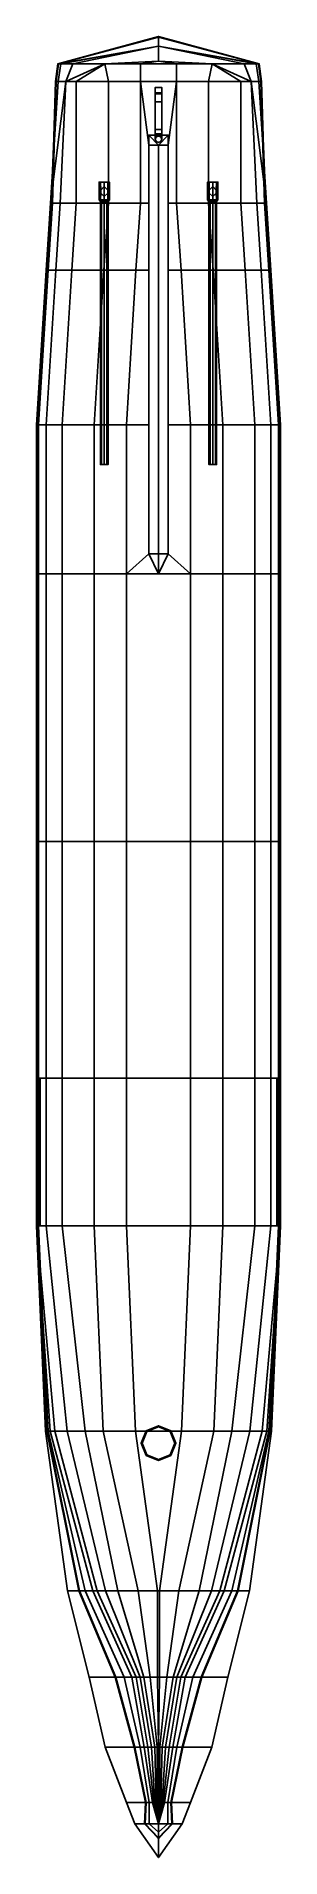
# Model space of a CAD drawing. Extents: x -3.8 to 3.8, y -28.5 to 28.3.
import ezdxf

# ---------------------------------------------------------------- set-up
doc = ezdxf.new("R2010")
doc.units = 0
doc.layers.get('0').update_dxf_attribs({"linetype": 'CONTINUOUS'})

msp = doc.modelspace()

# ---------------------------------------------------------------- linework, layer by layer
for points in [[(-3.12, 27.46, 1.69), (-3.14, 27.46, 1.71), (0, 28.32, 1.71), (0, 28.3, 1.69)], [(-3.14, 27.46, 1.71), (-3.14, 27.46, 1.75), (0, 28.32, 1.75), (0, 28.32, 1.71)], [(-3.14, 27.46, 1.75), (-3.12, 27.46, 1.77), (0, 28.3, 1.77), (0, 28.32, 1.75)], [(-3.12, 27.46, 1.03), (-3.12, 27.46, 1.69), (0, 28.3, 1.69), (0, 28.02, 1.03)], [(-3.04, 27.46, 0.84), (-3.12, 27.46, 1.03), (0, 28.02, 1.03)], [(-2.67, 27.46, 0.36), (-3.04, 27.46, 0.84), (0, 28.02, 1.03)], [(0, 27.55), (-1.67, 27.46), (-2.67, 27.46, 0.36), (0, 28.02, 1.03)], [(3.12, 27.46, 1.77), (3.14, 27.46, 1.75), (0, 28.32, 1.75), (0, 28.3, 1.77)], [(3.14, 27.46, 1.75), (3.14, 27.46, 1.71), (0, 28.32, 1.71), (0, 28.32, 1.75)], [(3.14, 27.46, 1.71), (3.12, 27.46, 1.69), (0, 28.3, 1.69), (0, 28.32, 1.71)], [(3.12, 27.46, 1.69), (3.12, 27.46, 1.03), (0, 28.02, 1.03), (0, 28.3, 1.69)], [(1.67, 27.46), (0, 27.55), (0, 28.02, 1.03), (2.67, 27.46, 0.36)], [(3.04, 27.46, 0.84), (2.67, 27.46, 0.36), (0, 28.02, 1.03)], [(3.12, 27.46, 1.03), (3.04, 27.46, 0.84), (0, 28.02, 1.03)], [(-3.19, 26.91, 1.69), (-3.21, 26.91, 1.71), (-3.14, 27.46, 1.71), (-3.12, 27.46, 1.69)], [(-3.21, 26.91, 1.71), (-3.21, 26.91, 1.75), (-3.14, 27.46, 1.75), (-3.14, 27.46, 1.71)], [(-3.21, 26.91, 1.75), (-3.19, 26.91, 1.77), (-3.12, 27.46, 1.77), (-3.14, 27.46, 1.75)], [(-3.19, 26.91, 1.03), (-3.19, 26.91, 1.69), (-3.12, 27.46, 1.69), (-3.12, 27.46, 1.03)], [(-3.13, 26.91, 0.48), (-3.19, 26.91, 1.03), (-3.12, 27.46, 1.03), (-3.04, 27.46, 0.84)], [(-2.89, 26.91), (-3.13, 26.91, 0.48), (-3.04, 27.46, 0.84), (-2.67, 27.46, 0.36)], [(-2.56, 26.91, -0.24), (-2.89, 26.91), (-1.67, 27.46)], [(-2.89, 26.91), (-2.67, 27.46, 0.36), (-1.67, 27.46)], [(-1.56, 26.91, -0.42), (-2.56, 26.91, -0.24), (-2.56, 26.91, -0.24), (-1.67, 27.46)], [(-0.56, 27.46, -0.09), (-1.67, 27.46), (0, 27.55)], [(-0.56, 26.91, -0.45), (-1.56, 26.91, -0.42), (-1.67, 27.46), (-0.56, 27.46, -0.09)], [(0.56, 27.46, -0.09), (-0.56, 27.46, -0.09), (0, 27.55)], [(0.56, 26.91, -0.45), (-0.56, 26.91, -0.45), (-0.56, 27.46, -0.09), (0.56, 27.46, -0.09)], [(1.67, 27.46), (0.56, 27.46, -0.09), (0, 27.55)], [(1.56, 26.91, -0.42), (0.56, 26.91, -0.45), (0.56, 27.46, -0.09), (1.67, 27.46)], [(2.56, 26.91, -0.24), (1.56, 26.91, -0.42), (1.67, 27.46), (2.56, 26.91, -0.24)], [(2.89, 26.91), (2.56, 26.91, -0.24), (1.67, 27.46)], [(2.67, 27.46, 0.36), (2.89, 26.91), (1.67, 27.46)], [(3.13, 26.91, 0.48), (2.89, 26.91), (2.67, 27.46, 0.36), (3.04, 27.46, 0.84)], [(3.19, 26.91, 1.03), (3.13, 26.91, 0.48), (3.04, 27.46, 0.84), (3.12, 27.46, 1.03)], [(3.19, 26.91, 1.69), (3.19, 26.91, 1.03), (3.12, 27.46, 1.03), (3.12, 27.46, 1.69)], [(3.19, 26.91, 1.77), (3.21, 26.91, 1.75), (3.14, 27.46, 1.75), (3.12, 27.46, 1.77)], [(3.21, 26.91, 1.71), (3.19, 26.91, 1.69), (3.12, 27.46, 1.69), (3.14, 27.46, 1.71)], [(3.21, 26.91, 1.75), (3.21, 26.91, 1.71), (3.14, 27.46, 1.71), (3.14, 27.46, 1.75)], [(-3.06, 23.11, -0.48), (-3.36, 23.11, -0.05), (-2.89, 26.91)], [(-3.36, 23.11, -0.05), (-3.36, 23.11), (-2.89, 26.91)], [(-3.36, 23.11), (-3.34, 23.11, 1.03), (-3.19, 26.91, 1.03), (-3.13, 26.91, 0.48)], [(-3.36, 23.11), (-3.36, 23.11), (-3.13, 26.91, 0.48), (-2.89, 26.91)], [(-3.34, 23.11, 1.03), (-3.3, 23.11, 1.64), (-3.19, 26.91, 1.69), (-3.19, 26.91, 1.03)], [(-3.32, 23.11, 1.7), (-3.3, 23.11, 1.72), (-3.19, 26.91, 1.77), (-3.21, 26.91, 1.75)], [(-3.32, 23.11, 1.66), (-3.32, 23.11, 1.7), (-3.21, 26.91, 1.75), (-3.21, 26.91, 1.71)], [(-3.3, 23.11, 1.64), (-3.32, 23.11, 1.66), (-3.21, 26.91, 1.71), (-3.19, 26.91, 1.69)], [(-2.56, 23.11, -0.77), (-3.06, 23.11, -0.48), (-2.89, 26.91), (-2.56, 26.91, -0.24)], [(-1.56, 23.11, -0.95), (-2.56, 23.11, -0.77), (-2.56, 26.91, -0.24), (-1.56, 26.91, -0.42)], [(-0.56, 23.11, -0.98), (-1.56, 23.11, -0.95), (-1.56, 26.91, -0.42), (-0.56, 26.91, -0.45)], [(0.3, 24.93, -0.81), (-0.3, 24.93, -0.81), (-0.56, 26.91, -0.45), (0.56, 26.91, -0.45)], [(-0.3, 23.11, -1.05), (-0.56, 23.11, -0.98), (-0.56, 26.91, -0.45), (-0.3, 24.93, -0.81)], [(0.1, 26.73, -0.9), (0.1, 26.56, -2.07), (-0.1, 26.56, -2.07), (-0.1, 26.73, -0.9)], [(-0.1, 26.56, -2.07), (-0.1, 25.21, -2.06), (-0.1, 25.21, -0.92), (-0.1, 26.73, -0.9)], [(-0.1, 26.73, -0.9), (-0.1, 25.21, -0.92), (-0.1, 25.28, -0.83), (-0.1, 26.53, -0.67)], [(0.1, 26.53, -0.67), (0.1, 26.73, -0.9), (-0.1, 26.73, -0.9), (-0.1, 26.53, -0.67)], [(0.1, 25.21, -0.92), (0.1, 25.21, -2.06), (0.1, 26.56, -2.07), (0.1, 26.73, -0.9)], [(0.1, 25.28, -0.83), (0.1, 25.21, -0.92), (0.1, 26.73, -0.9), (0.1, 26.53, -0.67)], [(0.56, 23.11, -0.98), (0.3, 23.11, -1.05), (0.3, 24.93, -0.81), (0.56, 26.91, -0.45)], [(1.56, 23.11, -0.95), (0.56, 23.11, -0.98), (0.56, 26.91, -0.45), (1.56, 26.91, -0.42)], [(2.56, 23.11, -0.77), (1.56, 23.11, -0.95), (1.56, 26.91, -0.42), (2.56, 26.91, -0.24)], [(3.06, 23.11, -0.48), (2.56, 23.11, -0.77), (2.56, 26.91, -0.24), (2.89, 26.91)], [(3.36, 23.11, -0.05), (3.06, 23.11, -0.48), (2.89, 26.91)], [(3.36, 23.11), (3.36, 23.11, -0.05), (2.89, 26.91)], [(3.36, 23.11), (3.36, 23.11), (2.89, 26.91), (3.13, 26.91, 0.48)], [(3.34, 23.11, 1.03), (3.36, 23.11), (3.13, 26.91, 0.48), (3.19, 26.91, 1.03)], [(3.3, 23.11, 1.64), (3.34, 23.11, 1.03), (3.19, 26.91, 1.03), (3.19, 26.91, 1.69)], [(3.32, 23.11, 1.66), (3.3, 23.11, 1.64), (3.19, 26.91, 1.69), (3.21, 26.91, 1.71)], [(3.3, 23.11, 1.72), (3.32, 23.11, 1.7), (3.21, 26.91, 1.75), (3.19, 26.91, 1.77)], [(3.32, 23.11, 1.7), (3.32, 23.11, 1.66), (3.21, 26.91, 1.71), (3.21, 26.91, 1.75)], [(-0.1, 26.28, -2.28), (-0.1, 25.41, -2.28), (-0.1, 25.21, -2.06), (-0.1, 26.56, -2.07)], [(0.1, 26.56, -2.07), (0.1, 26.28, -2.28), (-0.1, 26.28, -2.28), (-0.1, 26.56, -2.07)], [(-0.1, 26.53, -0.67), (-0.1, 25.28, -0.83), (0.1, 25.28, -0.83), (0.1, 26.53, -0.67)], [(0.1, 26.28, -2.28), (0.1, 25.41, -2.28), (-0.1, 25.41, -2.28), (-0.1, 26.28, -2.28)], [(0.1, 25.21, -2.06), (0.1, 25.41, -2.28), (0.1, 26.28, -2.28), (0.1, 26.56, -2.07)], [(-0.3, 25.24, -2.28), (-0.3, 24.93, -2.28), (-0.3, 24.93, -2.19), (-0.3, 25.24, -2.19)], [(0.3, 25.24, -2.19), (0.3, 25.24, -2.28), (-0.3, 25.24, -2.28), (-0.3, 25.24, -2.19)], [(0.3, 25.24, -2.28), (0, 24.93, -2.36), (0, 24.93, -2.36), (-0.3, 25.24, -2.28)], [(-0.3, 25.24, -2.19), (-0.3, 24.93, -2.19), (0.3, 24.93, -2.19), (0.3, 25.24, -2.19)], [(0, 24.93, -2.36), (0, 24.93, -2.36), (-0.3, 24.93, -2.28), (-0.3, 25.24, -2.28)], [(-0.1, 25.21, -2.06), (-0.1, 25.41, -2.28), (0.1, 25.41, -2.28), (0.1, 25.21, -2.06)], [(-0.1, 25.28, -0.83), (-0.1, 25.21, -0.92), (0.1, 25.21, -0.92), (0.1, 25.28, -0.83)], [(-0.1, 25.21, -2.06), (-0.1, 25.11, -2.06), (-0.1, 25.11, -0.92), (-0.1, 25.21, -0.92)], [(-0.1, 25.21, -0.92), (-0.1, 25.21, -0.92), (-0.1, 25.11, -0.92), (-0.071, 25.181, -0.92)], [(-0.1, 25.21, -0.92), (-0.1, 25.21, -0.92), (-0.071, 25.181, -0.92), (0, 25.21, -0.92)], [(-0.071, 25.181, -0.92), (-0.1, 25.11, -0.92), (-0.1, 25.11, -0.77), (-0.071, 25.181, -0.76)], [(-0.071, 25.181, -2.19), (-0.1, 25.11, -2.19), (-0.1, 25.11, -2.06), (-0.071, 25.181, -2.06)], [(-0.1, 25.11, -2.19), (-0.071, 25.039, -2.19), (-0.071, 25.039, -0.78), (-0.1, 25.11, -0.77)], [(0, 25.21, -0.92), (-0.071, 25.181, -0.92), (-0.071, 25.181, -0.76), (0, 25.21, -0.75)], [(0, 25.21, -2.19), (-0.071, 25.181, -2.19), (-0.071, 25.181, -2.06), (0, 25.21, -2.06)], [(-0.071, 25.039, -2.19), (0, 25.01, -2.19), (0, 25.01, -0.79), (-0.071, 25.039, -0.78)], [(0.3, 24.93, -2.28), (0, 24.93, -2.36), (0, 24.93, -2.36), (0.3, 25.24, -2.28)], [(0.071, 25.181, -0.92), (0, 25.21, -0.92), (0, 25.21, -0.75), (0.071, 25.181, -0.76)], [(0.071, 25.181, -2.19), (0, 25.21, -2.19), (0, 25.21, -2.06), (0.071, 25.181, -2.06)], [(0, 25.21, -0.92), (0, 25.21, -0.92), (0.071, 25.181, -0.92), (0.1, 25.21, -0.92)], [(0, 25.01, -2.19), (0.071, 25.039, -2.19), (0.071, 25.039, -0.78), (0, 25.01, -0.79)], [(0.071, 25.181, -0.92), (0.071, 25.181, -0.92), (0.1, 25.11, -0.92), (0.1, 25.21, -0.92)], [(0.1, 25.11, -0.92), (0.071, 25.181, -0.92), (0.071, 25.181, -0.76), (0.1, 25.11, -0.77)], [(0.1, 25.11, -2.19), (0.071, 25.181, -2.19), (0.071, 25.181, -2.06), (0.1, 25.11, -2.06)], [(0.071, 25.039, -2.19), (0.1, 25.11, -2.19), (0.1, 25.11, -0.77), (0.071, 25.039, -0.78)], [(0.1, 25.11, -0.92), (0.1, 25.11, -2.06), (0.1, 25.21, -2.06), (0.1, 25.21, -0.92)], [(0.3, 24.93, -2.19), (0.3, 24.93, -2.28), (0.3, 25.24, -2.28), (0.3, 25.24, -2.19)], [(-0.3, 24.93, -2.28), (-0.3, 24.93, -2.28), (-0.3, 21.02, -1.2), (-0.3, 23.11, -1.05)], [(-0.3, 21.02, -1.2), (-0.3, 24.93, -2.28), (-0.3, 24.93, -2.28), (-0.3, 16.19, -1.42)], [(0, 24.93, -2.36), (0, 11.54, -2.36), (-0.3, 12.17, -2.28), (-0.3, 24.93, -2.28)], [(-0.3, 24.93, -2.28), (-0.3, 12.17, -2.28), (-0.3, 12.17, -2.28), (-0.3, 16.19, -1.42)], [(0.3, 24.93, -0.81), (0.3, 24.93, -2.19), (-0.3, 24.93, -2.19), (-0.3, 24.93, -0.81)], [(-0.3, 24.93, -0.81), (-0.3, 24.93, -2.28), (-0.3, 24.93, -2.28), (-0.3, 23.11, -1.05)], [(0.3, 24.93, -2.28), (0.3, 12.17, -2.28), (0, 11.54, -2.36), (0, 24.93, -2.36)], [(0.3, 21.02, -1.2), (0.3, 24.93, -2.28), (0.3, 24.93, -2.28), (0.3, 23.11, -1.05)], [(0.3, 24.93, -2.28), (0.3, 24.93, -2.28), (0.3, 21.02, -1.2), (0.3, 16.19, -1.42)], [(0.3, 12.17, -2.28), (0.3, 12.17, -2.28), (0.3, 24.93, -2.28), (0.3, 16.19, -1.42)], [(0.3, 24.93, -2.28), (0.3, 24.93, -2.28), (0.3, 24.93, -0.81), (0.3, 23.11, -1.05)], [(-1.803, 23.77, -1.637), (-1.85, 23.77, -1.75), (-1.85, 23.22, -1.75), (-1.803, 23.22, -1.637)], [(-1.85, 23.77, -1.75), (-1.803, 23.77, -1.863), (-1.803, 23.22, -1.863), (-1.85, 23.22, -1.75)], [(-1.8, 23.52, -1.636), (-1.803, 23.77, -1.637), (-1.803, 23.22, -1.637), (-1.8, 23.43, -1.636)], [(-1.803, 23.77, -1.863), (-1.69, 23.77, -1.91), (-1.69, 23.22, -1.91), (-1.803, 23.22, -1.863)], [(-1.69, 23.77, -1.59), (-1.803, 23.77, -1.637), (-1.8, 23.52, -1.636), (-1.69, 23.63, -1.59)], [(-1.69, 23.32, -1.59), (-1.8, 23.43, -1.636), (-1.803, 23.22, -1.637), (-1.69, 23.22, -1.59)], [(-1.69, 23.63, -1.59), (-1.8, 23.52, -1.636), (-1.8, 23.52, -0.84), (-1.69, 23.63, -0.85)], [(-1.8, 23.52, -1.636), (-1.8, 23.43, -1.636), (-1.8, 23.43, -0.86), (-1.8, 23.52, -0.84)], [(-1.8, 23.43, -1.636), (-1.69, 23.32, -1.59), (-1.69, 23.32, -0.89), (-1.8, 23.43, -0.86)], [(-1.69, 23.77, -1.91), (-1.577, 23.77, -1.863), (-1.577, 23.22, -1.863), (-1.69, 23.22, -1.91)], [(-1.577, 23.77, -1.637), (-1.69, 23.77, -1.59), (-1.69, 23.63, -1.59), (-1.58, 23.52, -1.636)], [(-1.58, 23.52, -1.636), (-1.69, 23.63, -1.59), (-1.69, 23.63, -0.85), (-1.58, 23.52, -0.84)], [(-1.69, 23.32, -1.59), (-1.58, 23.43, -1.636), (-1.58, 23.43, -0.86), (-1.69, 23.32, -0.89)], [(-1.58, 23.43, -1.636), (-1.69, 23.32, -1.59), (-1.69, 23.22, -1.59), (-1.577, 23.22, -1.637)], [(-1.577, 23.77, -1.637), (-1.58, 23.52, -1.636), (-1.58, 23.43, -1.636), (-1.577, 23.22, -1.637)], [(-1.58, 23.43, -1.636), (-1.58, 23.52, -1.636), (-1.58, 23.52, -0.84), (-1.58, 23.43, -0.86)], [(-1.53, 23.77, -1.75), (-1.577, 23.77, -1.637), (-1.577, 23.22, -1.637), (-1.53, 23.22, -1.75)], [(-1.577, 23.77, -1.863), (-1.53, 23.77, -1.75), (-1.53, 23.22, -1.75), (-1.577, 23.22, -1.863)], [(1.53, 23.77, -1.75), (1.577, 23.77, -1.863), (1.577, 23.22, -1.863), (1.53, 23.22, -1.75)], [(1.577, 23.77, -1.637), (1.53, 23.77, -1.75), (1.53, 23.22, -1.75), (1.577, 23.22, -1.637)], [(1.577, 23.77, -1.863), (1.69, 23.77, -1.91), (1.69, 23.22, -1.91), (1.577, 23.22, -1.863)], [(1.69, 23.77, -1.59), (1.577, 23.77, -1.637), (1.58, 23.52, -1.636), (1.69, 23.63, -1.59)], [(1.58, 23.52, -1.636), (1.577, 23.77, -1.637), (1.577, 23.22, -1.637), (1.58, 23.43, -1.636)], [(1.69, 23.32, -1.59), (1.58, 23.43, -1.636), (1.577, 23.22, -1.637), (1.69, 23.22, -1.59)], [(1.69, 23.63, -1.59), (1.58, 23.52, -1.636), (1.58, 23.52, -0.84), (1.69, 23.63, -0.85)], [(1.58, 23.52, -1.636), (1.58, 23.43, -1.636), (1.58, 23.43, -0.86), (1.58, 23.52, -0.84)], [(1.58, 23.43, -1.636), (1.69, 23.32, -1.59), (1.69, 23.32, -0.89), (1.58, 23.43, -0.86)], [(1.69, 23.77, -1.91), (1.803, 23.77, -1.863), (1.803, 23.22, -1.863), (1.69, 23.22, -1.91)], [(1.803, 23.77, -1.637), (1.69, 23.77, -1.59), (1.69, 23.63, -1.59), (1.8, 23.52, -1.636)], [(1.8, 23.52, -1.636), (1.69, 23.63, -1.59), (1.69, 23.63, -0.85), (1.8, 23.52, -0.84)], [(1.69, 23.32, -1.59), (1.8, 23.43, -1.636), (1.8, 23.43, -0.86), (1.69, 23.32, -0.89)], [(1.8, 23.43, -1.636), (1.69, 23.32, -1.59), (1.69, 23.22, -1.59), (1.803, 23.22, -1.637)], [(1.803, 23.77, -1.637), (1.8, 23.52, -1.636), (1.8, 23.43, -1.636), (1.803, 23.22, -1.637)], [(1.8, 23.43, -1.636), (1.8, 23.52, -1.636), (1.8, 23.52, -0.84), (1.8, 23.43, -0.86)], [(1.803, 23.77, -1.863), (1.85, 23.77, -1.75), (1.85, 23.22, -1.75), (1.803, 23.22, -1.863)], [(1.85, 23.77, -1.75), (1.803, 23.77, -1.637), (1.803, 23.22, -1.637), (1.85, 23.22, -1.75)], [(-3.34, 23.11, 1.03), (-3.36, 23.11), (-3.5, 21.02), (-3.48, 21.02, 1)], [(-3.36, 23.11), (-3.36, 23.11, -0.05), (-3.5, 21.02, -0.18), (-3.5, 21.02)], [(-3.36, 23.11, -0.05), (-3.06, 23.11, -0.48), (-3.2, 21.02, -0.61), (-3.5, 21.02, -0.18)], [(-3.3, 23.11, 1.64), (-3.34, 23.11, 1.03), (-3.48, 21.02, 1), (-3.44, 21.02, 1.61)], [(-3.3, 23.11, 1.72), (-3.32, 23.11, 1.7), (-3.46, 21.02, 1.67), (-3.44, 21.02, 1.69)], [(-3.32, 23.11, 1.7), (-3.32, 23.11, 1.66), (-3.46, 21.02, 1.63), (-3.46, 21.02, 1.67)], [(-3.32, 23.11, 1.66), (-3.3, 23.11, 1.64), (-3.44, 21.02, 1.61), (-3.46, 21.02, 1.63)], [(-3.06, 23.11, -0.48), (-2.56, 23.11, -0.77), (-2.7, 21.02, -0.9), (-3.2, 21.02, -0.61)], [(-2.56, 23.11, -0.77), (-1.56, 23.11, -0.95), (-1.7, 21.02, -1.08), (-2.7, 21.02, -0.9)], [(-1.803, 23.22, -1.637), (-1.85, 23.22, -1.75), (-1.81, 23.17, -1.75), (-1.775, 23.17, -1.665)], [(-1.85, 23.22, -1.75), (-1.803, 23.22, -1.863), (-1.775, 23.17, -1.835), (-1.81, 23.17, -1.75)], [(-1.775, 23.17, -1.665), (-1.81, 23.17, -1.75), (-1.81, 14.95, -1.46), (-1.775, 14.95, -1.375)], [(-1.81, 23.17, -1.75), (-1.775, 23.17, -1.835), (-1.775, 14.95, -1.545), (-1.81, 14.95, -1.46)], [(-1.69, 23.22, -1.59), (-1.803, 23.22, -1.637), (-1.775, 23.17, -1.665), (-1.69, 23.17, -1.63)], [(-1.803, 23.22, -1.863), (-1.69, 23.22, -1.91), (-1.69, 23.17, -1.87), (-1.775, 23.17, -1.835)], [(-1.69, 23.17, -1.63), (-1.775, 23.17, -1.665), (-1.775, 14.95, -1.375), (-1.69, 14.95, -1.34)], [(-1.775, 23.17, -1.835), (-1.69, 23.17, -1.87), (-1.69, 14.95, -1.58), (-1.775, 14.95, -1.545)], [(-1.56, 23.11, -0.95), (-0.56, 23.11, -0.98), (-0.71, 21.02, -1.11), (-1.7, 21.02, -1.08)], [(-1.577, 23.22, -1.637), (-1.69, 23.22, -1.59), (-1.69, 23.17, -1.63), (-1.605, 23.17, -1.665)], [(-1.69, 23.22, -1.91), (-1.577, 23.22, -1.863), (-1.605, 23.17, -1.835), (-1.69, 23.17, -1.87)], [(-1.605, 23.17, -1.665), (-1.69, 23.17, -1.63), (-1.69, 14.95, -1.34), (-1.605, 14.95, -1.375)], [(-1.69, 23.17, -1.87), (-1.605, 23.17, -1.835), (-1.605, 14.95, -1.545), (-1.69, 14.95, -1.58)], [(-1.53, 23.22, -1.75), (-1.577, 23.22, -1.637), (-1.605, 23.17, -1.665), (-1.57, 23.17, -1.75)], [(-1.577, 23.22, -1.863), (-1.53, 23.22, -1.75), (-1.57, 23.17, -1.75), (-1.605, 23.17, -1.835)], [(-1.57, 23.17, -1.75), (-1.605, 23.17, -1.665), (-1.605, 14.95, -1.375), (-1.57, 14.95, -1.46)], [(-1.605, 23.17, -1.835), (-1.57, 23.17, -1.75), (-1.57, 14.95, -1.46), (-1.605, 14.95, -1.545)], [(-0.56, 23.11, -0.98), (-0.3, 23.11, -1.05), (-0.3, 21.02, -1.2), (-0.71, 21.02, -1.11)], [(0.3, 23.11, -1.05), (0.56, 23.11, -0.98), (0.71, 21.02, -1.11), (0.3, 21.02, -1.2)], [(0.56, 23.11, -0.98), (1.56, 23.11, -0.95), (1.7, 21.02, -1.08), (0.71, 21.02, -1.11)], [(1.53, 23.22, -1.75), (1.577, 23.22, -1.863), (1.605, 23.17, -1.835), (1.57, 23.17, -1.75)], [(1.577, 23.22, -1.637), (1.53, 23.22, -1.75), (1.57, 23.17, -1.75), (1.605, 23.17, -1.665)], [(1.56, 23.11, -0.95), (2.56, 23.11, -0.77), (2.7, 21.02, -0.9), (1.7, 21.02, -1.08)], [(1.57, 23.17, -1.75), (1.605, 23.17, -1.835), (1.605, 14.95, -1.545), (1.57, 14.95, -1.46)], [(1.605, 23.17, -1.665), (1.57, 23.17, -1.75), (1.57, 14.95, -1.46), (1.605, 14.95, -1.375)], [(1.577, 23.22, -1.863), (1.69, 23.22, -1.91), (1.69, 23.17, -1.87), (1.605, 23.17, -1.835)], [(1.69, 23.22, -1.59), (1.577, 23.22, -1.637), (1.605, 23.17, -1.665), (1.69, 23.17, -1.63)], [(1.605, 23.17, -1.835), (1.69, 23.17, -1.87), (1.69, 14.95, -1.58), (1.605, 14.95, -1.545)], [(1.69, 23.17, -1.63), (1.605, 23.17, -1.665), (1.605, 14.95, -1.375), (1.69, 14.95, -1.34)], [(1.69, 23.22, -1.91), (1.803, 23.22, -1.863), (1.775, 23.17, -1.835), (1.69, 23.17, -1.87)], [(1.803, 23.22, -1.637), (1.69, 23.22, -1.59), (1.69, 23.17, -1.63), (1.775, 23.17, -1.665)], [(1.69, 23.17, -1.87), (1.775, 23.17, -1.835), (1.775, 14.95, -1.545), (1.69, 14.95, -1.58)], [(1.775, 23.17, -1.665), (1.69, 23.17, -1.63), (1.69, 14.95, -1.34), (1.775, 14.95, -1.375)], [(1.803, 23.22, -1.863), (1.85, 23.22, -1.75), (1.81, 23.17, -1.75), (1.775, 23.17, -1.835)], [(1.85, 23.22, -1.75), (1.803, 23.22, -1.637), (1.775, 23.17, -1.665), (1.81, 23.17, -1.75)], [(1.775, 23.17, -1.835), (1.81, 23.17, -1.75), (1.81, 14.95, -1.46), (1.775, 14.95, -1.545)], [(1.81, 23.17, -1.75), (1.775, 23.17, -1.665), (1.775, 14.95, -1.375), (1.81, 14.95, -1.46)], [(2.56, 23.11, -0.77), (3.06, 23.11, -0.48), (3.2, 21.02, -0.61), (2.7, 21.02, -0.9)], [(3.06, 23.11, -0.48), (3.36, 23.11, -0.05), (3.5, 21.02, -0.18), (3.2, 21.02, -0.61)], [(3.34, 23.11, 1.03), (3.3, 23.11, 1.64), (3.44, 21.02, 1.61), (3.48, 21.02, 1)], [(3.3, 23.11, 1.64), (3.32, 23.11, 1.66), (3.46, 21.02, 1.63), (3.44, 21.02, 1.61)], [(3.32, 23.11, 1.7), (3.3, 23.11, 1.72), (3.44, 21.02, 1.69), (3.46, 21.02, 1.67)], [(3.32, 23.11, 1.66), (3.32, 23.11, 1.7), (3.46, 21.02, 1.67), (3.46, 21.02, 1.63)], [(3.36, 23.11), (3.34, 23.11, 1.03), (3.48, 21.02, 1), (3.5, 21.02)], [(3.36, 23.11, -0.05), (3.36, 23.11), (3.5, 21.02), (3.5, 21.02, -0.18)], [(-3.5, 16.19, -0.84), (-3.8, 16.19, -0.41), (-3.5, 21.02, -0.18), (-3.2, 21.02, -0.61)], [(-3.8, 16.19, -0.41), (-3.8, 16.19), (-3.5, 21.02), (-3.5, 21.02, -0.18)], [(-3.8, 16.19), (-3.78, 16.19, 1), (-3.48, 21.02, 1), (-3.5, 21.02)], [(-3.78, 16.19, 1), (-3.74, 16.19, 1.61), (-3.44, 21.02, 1.61), (-3.48, 21.02, 1)], [(-3.74, 16.19, 1.61), (-3.76, 16.19, 1.63), (-3.46, 21.02, 1.63), (-3.44, 21.02, 1.61)], [(-3.76, 16.19, 1.63), (-3.76, 16.19, 1.67), (-3.46, 21.02, 1.67), (-3.46, 21.02, 1.63)], [(-3.76, 16.19, 1.67), (-3.74, 16.19, 1.69), (-3.44, 21.02, 1.69), (-3.46, 21.02, 1.67)], [(-3, 16.19, -1.13), (-3.5, 16.19, -0.84), (-3.2, 21.02, -0.61), (-2.7, 21.02, -0.9)], [(-2, 16.19, -1.31), (-3, 16.19, -1.13), (-2.7, 21.02, -0.9), (-1.7, 21.02, -1.08)], [(-1, 16.19, -1.34), (-2, 16.19, -1.31), (-1.7, 21.02, -1.08), (-0.71, 21.02, -1.11)], [(-0.3, 16.19, -1.42), (-1, 16.19, -1.34), (-0.71, 21.02, -1.11), (-0.3, 21.02, -1.2)], [(1, 16.19, -1.34), (0.3, 16.19, -1.42), (0.3, 21.02, -1.2), (0.71, 21.02, -1.11)], [(2, 16.19, -1.31), (1, 16.19, -1.34), (0.71, 21.02, -1.11), (1.7, 21.02, -1.08)], [(3, 16.19, -1.13), (2, 16.19, -1.31), (1.7, 21.02, -1.08), (2.7, 21.02, -0.9)], [(3.5, 16.19, -0.84), (3, 16.19, -1.13), (2.7, 21.02, -0.9), (3.2, 21.02, -0.61)], [(3.8, 16.19, -0.41), (3.5, 16.19, -0.84), (3.2, 21.02, -0.61), (3.5, 21.02, -0.18)], [(3.76, 16.19, 1.63), (3.74, 16.19, 1.61), (3.44, 21.02, 1.61), (3.46, 21.02, 1.63)], [(3.74, 16.19, 1.69), (3.76, 16.19, 1.67), (3.46, 21.02, 1.67), (3.44, 21.02, 1.69)], [(3.74, 16.19, 1.61), (3.78, 16.19, 1), (3.48, 21.02, 1), (3.44, 21.02, 1.61)], [(3.76, 16.19, 1.67), (3.76, 16.19, 1.63), (3.46, 21.02, 1.63), (3.46, 21.02, 1.67)], [(3.78, 16.19, 1), (3.8, 16.19), (3.5, 21.02), (3.48, 21.02, 1)], [(3.8, 16.19), (3.8, 16.19, -0.41), (3.5, 21.02, -0.18), (3.5, 21.02)], [(-3.78, 16.19, 1), (-3.8, 16.19), (-3.8, 11.54), (-3.78, 11.54, 1)], [(-3.8, 16.19), (-3.8, 16.19, -0.41), (-3.8, 11.54, -0.91), (-3.8, 11.54)], [(-3.8, 16.19, -0.41), (-3.5, 16.19, -0.84), (-3.5, 11.54, -1.75), (-3.8, 11.54, -0.91)], [(-3.771, 11.67, 1.13), (-3.78, 16.19, 1), (-3.78, 11.54, 1), (-3.771, 11.54, 1.13)], [(-3.74, 16.19, 1.61), (-3.78, 16.19, 1), (-3.771, 11.76, 1.13), (-3.762, 11.76, 1.275)], [(-3.78, 16.19, 1), (-3.78, 16.19, 1), (-3.771, 11.67, 1.13), (-3.771, 11.76, 1.13)], [(-3.74, 16.19, 1.61), (-3.762, 11.67, 1.275), (-3.762, 11.54, 1.275), (-3.74, 11.54, 1.61)], [(-3.74, 16.19, 1.61), (-3.74, 16.19, 1.61), (-3.762, 11.76, 1.275), (-3.762, 11.67, 1.275)], [(-3.74, 16.19, 1.69), (-3.76, 16.19, 1.67), (-3.76, 11.54, 1.67), (-3.74, 11.54, 1.69)], [(-3.76, 16.19, 1.67), (-3.76, 16.19, 1.63), (-3.76, 11.54, 1.63), (-3.76, 11.54, 1.67)], [(-3.76, 16.19, 1.63), (-3.74, 16.19, 1.61), (-3.74, 11.54, 1.61), (-3.76, 11.54, 1.63)], [(-3.5, 16.19, -0.84), (-3, 16.19, -1.13), (-3, 11.54, -2.15), (-3.5, 11.54, -1.75)], [(-3, 16.19, -1.13), (-2, 16.19, -1.31), (-2, 11.54, -2.33), (-3, 11.54, -2.15)], [(-2, 16.19, -1.31), (-1, 16.19, -1.34), (-1, 11.54, -2.36), (-2, 11.54, -2.33)], [(-1, 16.19, -1.34), (-0.3, 16.19, -1.42), (-0.3, 12.17, -2.28), (-1, 11.54, -2.36)], [(0.3, 16.19, -1.42), (1, 16.19, -1.34), (1, 11.54, -2.36), (0.3, 12.17, -2.28)], [(1, 16.19, -1.34), (2, 16.19, -1.31), (2, 11.54, -2.33), (1, 11.54, -2.36)], [(2, 16.19, -1.31), (3, 16.19, -1.13), (3, 11.54, -2.15), (2, 11.54, -2.33)], [(3, 16.19, -1.13), (3.5, 16.19, -0.84), (3.5, 11.54, -1.75), (3, 11.54, -2.15)], [(3.5, 16.19, -0.84), (3.8, 16.19, -0.41), (3.8, 11.54, -0.91), (3.5, 11.54, -1.75)], [(3.762, 11.67, 1.275), (3.74, 16.19, 1.61), (3.74, 11.54, 1.61), (3.762, 11.54, 1.275)], [(3.74, 16.19, 1.61), (3.76, 16.19, 1.63), (3.76, 11.54, 1.63), (3.74, 11.54, 1.61)], [(3.76, 16.19, 1.67), (3.74, 16.19, 1.69), (3.74, 11.54, 1.69), (3.76, 11.54, 1.67)], [(3.74, 16.19, 1.61), (3.74, 16.19, 1.61), (3.762, 11.67, 1.275), (3.762, 11.76, 1.275)], [(3.78, 16.19, 1), (3.74, 16.19, 1.61), (3.762, 11.76, 1.275), (3.771, 11.76, 1.13)], [(3.76, 16.19, 1.63), (3.76, 16.19, 1.67), (3.76, 11.54, 1.67), (3.76, 11.54, 1.63)], [(3.78, 16.19, 1), (3.771, 11.67, 1.13), (3.771, 11.54, 1.13), (3.78, 11.54, 1)], [(3.78, 16.19, 1), (3.78, 16.19, 1), (3.771, 11.76, 1.13), (3.771, 11.67, 1.13)], [(3.8, 16.19), (3.78, 16.19, 1), (3.78, 11.54, 1), (3.8, 11.54)], [(3.8, 16.19, -0.41), (3.8, 16.19), (3.8, 11.54), (3.8, 11.54, -0.91)], [(-0.3, 12.17, -2.28), (-0.3, 12.17, -2.28), (0, 11.54, -2.36), (-1, 11.54, -2.36)], [(-0.3, 12.17, -2.28), (-0.3, 12.17, -2.28), (0.3, 12.17, -2.28)], [(0.3, 12.17, -2.28), (0.3, 12.17, -2.28), (1, 11.54, -2.36), (0, 11.54, -2.36)], [(-3.8, 11.54, -0.91), (-3.5, 11.54, -1.75), (-3.5, 3.18, -1.75), (-3.8, 3.18, -0.91)], [(-3.8, 11.54), (-3.8, 11.54, -0.91), (-3.8, 3.18, -0.91), (-3.8, 3.18)], [(-3.78, 11.54, 1), (-3.8, 11.54), (-3.8, 3.18), (-3.78, 3.18, 1)], [(-3.762, 11.76, 1.275), (-3.762, 11.76, 1.275), (-3.78, 11.67, 1.23), (-3.762, 11.67, 1.275)], [(-3.762, 11.76, 1.275), (-3.771, 11.76, 1.13), (-3.78, 11.67, 1.16), (-3.78, 11.67, 1.23)], [(-3.771, 11.76, 1.13), (-3.771, 11.76, 1.13), (-3.771, 11.67, 1.13), (-3.78, 11.67, 1.16)], [(-3.762, 11.67, 1.275), (-3.78, 11.67, 1.23), (-3.78, 11.54, 1.23), (-3.762, 11.54, 1.275)], [(-3.78, 11.67, 1.23), (-3.78, 11.67, 1.16), (-3.78, 11.54, 1.16), (-3.78, 11.54, 1.23)], [(-3.78, 11.67, 1.16), (-3.771, 11.67, 1.13), (-3.771, 11.54, 1.13), (-3.78, 11.54, 1.16)], [(-3.762, 11.54, 1.275), (-3.78, 11.54, 1.23), (-3.78, 3.18, 1.23), (-3.762, 3.18, 1.275)], [(-3.771, 11.54, 1.13), (-3.78, 11.54, 1), (-3.78, 3.18, 1), (-3.771, 3.18, 1.13)], [(-3.78, 11.54, 1.16), (-3.771, 11.54, 1.13), (-3.771, 3.18, 1.13), (-3.78, 3.18, 1.16)], [(-3.78, 11.54, 1.23), (-3.78, 11.54, 1.16), (-3.78, 3.18, 1.16), (-3.78, 3.18, 1.23)], [(-3.74, 11.54, 1.61), (-3.762, 11.54, 1.275), (-3.762, 3.18, 1.275), (-3.74, 3.18, 1.61)], [(-3.76, 11.54, 1.63), (-3.74, 11.54, 1.61), (-3.74, 3.18, 1.61), (-3.76, 3.18, 1.63)], [(-3.76, 11.54, 1.67), (-3.76, 11.54, 1.63), (-3.76, 3.18, 1.63), (-3.76, 3.18, 1.67)], [(-3.74, 11.54, 1.69), (-3.76, 11.54, 1.67), (-3.76, 3.18, 1.67), (-3.74, 3.18, 1.69)], [(-3.5, 11.54, -1.75), (-3, 11.54, -2.15), (-3, 3.18, -2.15), (-3.5, 3.18, -1.75)], [(-3, 11.54, -2.15), (-2, 11.54, -2.33), (-2, 3.18, -2.33), (-3, 3.18, -2.15)], [(-2, 11.54, -2.33), (-1, 11.54, -2.36), (-1, 3.18, -2.36), (-2, 3.18, -2.33)], [(-1, 11.54, -2.36), (1, 11.54, -2.36), (1, 3.18, -2.36), (-1, 3.18, -2.36)], [(1, 11.54, -2.36), (2, 11.54, -2.33), (2, 3.18, -2.33), (1, 3.18, -2.36)], [(2, 11.54, -2.33), (3, 11.54, -2.15), (3, 3.18, -2.15), (2, 3.18, -2.33)], [(3, 11.54, -2.15), (3.5, 11.54, -1.75), (3.5, 3.18, -1.75), (3, 3.18, -2.15)], [(3.5, 11.54, -1.75), (3.8, 11.54, -0.91), (3.8, 3.18, -0.91), (3.5, 3.18, -1.75)], [(3.76, 11.54, 1.67), (3.74, 11.54, 1.69), (3.74, 3.18, 1.69), (3.76, 3.18, 1.67)], [(3.74, 11.54, 1.61), (3.76, 11.54, 1.63), (3.76, 3.18, 1.63), (3.74, 3.18, 1.61)], [(3.762, 11.54, 1.275), (3.74, 11.54, 1.61), (3.74, 3.18, 1.61), (3.762, 3.18, 1.275)], [(3.76, 11.54, 1.63), (3.76, 11.54, 1.67), (3.76, 3.18, 1.67), (3.76, 3.18, 1.63)], [(3.762, 11.76, 1.275), (3.762, 11.76, 1.275), (3.762, 11.67, 1.275), (3.78, 11.67, 1.23)], [(3.771, 11.76, 1.13), (3.762, 11.76, 1.275), (3.78, 11.67, 1.23), (3.78, 11.67, 1.16)], [(3.78, 11.67, 1.23), (3.762, 11.67, 1.275), (3.762, 11.54, 1.275), (3.78, 11.54, 1.23)], [(3.78, 11.54, 1.23), (3.762, 11.54, 1.275), (3.762, 3.18, 1.275), (3.78, 3.18, 1.23)], [(3.771, 11.76, 1.13), (3.771, 11.76, 1.13), (3.78, 11.67, 1.16), (3.771, 11.67, 1.13)], [(3.771, 11.67, 1.13), (3.78, 11.67, 1.16), (3.78, 11.54, 1.16), (3.771, 11.54, 1.13)], [(3.771, 11.54, 1.13), (3.78, 11.54, 1.16), (3.78, 3.18, 1.16), (3.771, 3.18, 1.13)], [(3.78, 11.54, 1), (3.771, 11.54, 1.13), (3.771, 3.18, 1.13), (3.78, 3.18, 1)], [(3.78, 11.67, 1.16), (3.78, 11.67, 1.23), (3.78, 11.54, 1.23), (3.78, 11.54, 1.16)], [(3.78, 11.54, 1.16), (3.78, 11.54, 1.23), (3.78, 3.18, 1.23), (3.78, 3.18, 1.16)], [(3.8, 11.54), (3.78, 11.54, 1), (3.78, 3.18, 1), (3.8, 3.18)], [(3.8, 11.54, -0.91), (3.8, 11.54), (3.8, 3.18), (3.8, 3.18, -0.91)], [(-3.8, -4.21), (-3.78, -4.21, 1), (-3.78, 3.18, 1), (-3.8, 3.18)], [(-3.8, -4.21, -0.91), (-3.8, -4.21), (-3.8, 3.18), (-3.8, 3.18, -0.91)], [(-3.5, -4.21, -1.75), (-3.8, -4.21, -0.91), (-3.8, 3.18, -0.91), (-3.5, 3.18, -1.75)], [(-3.78, -4.21, 1.23), (-3.762, -4.21, 1.275), (-3.762, 3.18, 1.275), (-3.78, 3.18, 1.23)], [(-3.78, -4.21, 1), (-3.771, -4.21, 1.13), (-3.771, 3.18, 1.13), (-3.78, 3.18, 1)], [(-3.771, -4.21, 1.13), (-3.78, -4.21, 1.16), (-3.78, 3.18, 1.16), (-3.771, 3.18, 1.13)], [(-3.78, -4.21, 1.16), (-3.78, -4.21, 1.23), (-3.78, 3.18, 1.23), (-3.78, 3.18, 1.16)], [(-3.762, -4.21, 1.275), (-3.74, -4.21, 1.61), (-3.74, 3.18, 1.61), (-3.762, 3.18, 1.275)], [(-3.76, -4.21, 1.67), (-3.74, -4.21, 1.69), (-3.74, 3.18, 1.69), (-3.76, 3.18, 1.67)], [(-3.76, -4.21, 1.63), (-3.76, -4.21, 1.67), (-3.76, 3.18, 1.67), (-3.76, 3.18, 1.63)], [(-3.74, -4.21, 1.61), (-3.76, -4.21, 1.63), (-3.76, 3.18, 1.63), (-3.74, 3.18, 1.61)], [(-3, -4.21, -2.15), (-3.5, -4.21, -1.75), (-3.5, 3.18, -1.75), (-3, 3.18, -2.15)], [(-2, -4.21, -2.33), (-3, -4.21, -2.15), (-3, 3.18, -2.15), (-2, 3.18, -2.33)], [(-1, -4.21, -2.36), (-2, -4.21, -2.33), (-2, 3.18, -2.33), (-1, 3.18, -2.36)], [(1, -4.21, -2.36), (-1, -4.21, -2.36), (-1, 3.18, -2.36), (1, 3.18, -2.36)], [(2, -4.21, -2.33), (1, -4.21, -2.36), (1, 3.18, -2.36), (2, 3.18, -2.33)], [(3, -4.21, -2.15), (2, -4.21, -2.33), (2, 3.18, -2.33), (3, 3.18, -2.15)], [(3.5, -4.21, -1.75), (3, -4.21, -2.15), (3, 3.18, -2.15), (3.5, 3.18, -1.75)], [(3.8, -4.21, -0.91), (3.5, -4.21, -1.75), (3.5, 3.18, -1.75), (3.8, 3.18, -0.91)], [(3.74, -4.21, 1.61), (3.762, -4.21, 1.275), (3.762, 3.18, 1.275), (3.74, 3.18, 1.61)], [(3.76, -4.21, 1.63), (3.74, -4.21, 1.61), (3.74, 3.18, 1.61), (3.76, 3.18, 1.63)], [(3.74, -4.21, 1.69), (3.76, -4.21, 1.67), (3.76, 3.18, 1.67), (3.74, 3.18, 1.69)], [(3.76, -4.21, 1.67), (3.76, -4.21, 1.63), (3.76, 3.18, 1.63), (3.76, 3.18, 1.67)], [(3.762, -4.21, 1.275), (3.78, -4.21, 1.23), (3.78, 3.18, 1.23), (3.762, 3.18, 1.275)], [(3.771, -4.21, 1.13), (3.78, -4.21, 1), (3.78, 3.18, 1), (3.771, 3.18, 1.13)], [(3.78, -4.21, 1.16), (3.771, -4.21, 1.13), (3.771, 3.18, 1.13), (3.78, 3.18, 1.16)], [(3.78, -4.21, 1), (3.8, -4.21), (3.8, 3.18), (3.78, 3.18, 1)], [(3.78, -4.21, 1.23), (3.78, -4.21, 1.16), (3.78, 3.18, 1.16), (3.78, 3.18, 1.23)], [(3.8, -4.21), (3.8, -4.21, -0.91), (3.8, 3.18, -0.91), (3.8, 3.18)], [(-3.8, -4.21, -0.91), (-3.5, -4.21, -1.75), (-3.5, -8.82, -1.75), (-3.8, -8.82, -0.91)], [(-3.8, -4.21), (-3.8, -4.21, -0.91), (-3.8, -8.82, -0.91), (-3.8, -8.82)], [(-3.78, -4.21, 1), (-3.8, -4.21), (-3.8, -8.82), (-3.78, -8.82, 1)], [(-3.74, -8.82, 1.69), (-3.74, -8.82, 1.69), (-3.8, -5.29, 1.86), (-3.74, -4.21, 1.69)], [(-3.8, -5.29, 1.86), (-3.75, -5.29, 1.86), (-3.69, -4.21, 1.69), (-3.74, -4.21, 1.69)], [(-3.771, -4.21, 1.13), (-3.78, -4.21, 1), (-3.78, -8.82, 1), (-3.771, -6.44, 1.13)], [(-3.78, -4.21, 1.16), (-3.771, -4.21, 1.13), (-3.771, -6.44, 1.13), (-3.78, -6.44, 1.16)], [(-3.78, -4.21, 1.23), (-3.78, -4.21, 1.16), (-3.78, -6.44, 1.16), (-3.78, -6.44, 1.23)], [(-3.762, -4.21, 1.275), (-3.78, -4.21, 1.23), (-3.78, -6.44, 1.23), (-3.762, -6.44, 1.275)], [(-3.74, -4.21, 1.61), (-3.762, -4.21, 1.275), (-3.762, -6.44, 1.275), (-3.74, -8.82, 1.61)], [(-3.76, -4.21, 1.63), (-3.74, -4.21, 1.61), (-3.74, -8.82, 1.61), (-3.76, -8.82, 1.63)], [(-3.76, -4.21, 1.67), (-3.76, -4.21, 1.63), (-3.76, -8.82, 1.63), (-3.76, -8.82, 1.67)], [(-3.74, -4.21, 1.69), (-3.76, -4.21, 1.67), (-3.76, -8.82, 1.67), (-3.74, -8.82, 1.69)], [(-3.69, -8.82, 1.69), (-3.69, -8.82, 1.69), (-3.69, -4.21, 1.69), (-3.75, -5.29, 1.86)], [(-3.5, -4.21, -1.75), (-3, -4.21, -2.15), (-3, -8.82, -2.15), (-3.5, -8.82, -1.75)], [(-3, -4.21, -2.15), (-2, -4.21, -2.33), (-2, -8.82, -2.33), (-3, -8.82, -2.15)], [(-2, -4.21, -2.33), (-1, -4.21, -2.36), (-1, -8.82, -2.36), (-2, -8.82, -2.33)], [(-1, -4.21, -2.36), (1, -4.21, -2.36), (1, -8.82, -2.36), (-1, -8.82, -2.36)], [(1, -4.21, -2.36), (2, -4.21, -2.33), (2, -8.82, -2.33), (1, -8.82, -2.36)], [(2, -4.21, -2.33), (3, -4.21, -2.15), (3, -8.82, -2.15), (2, -8.82, -2.33)], [(3, -4.21, -2.15), (3.5, -4.21, -1.75), (3.5, -8.82, -1.75), (3, -8.82, -2.15)], [(3.5, -4.21, -1.75), (3.8, -4.21, -0.91), (3.8, -8.82, -0.91), (3.5, -8.82, -1.75)], [(3.75, -5.29, 1.86), (3.8, -5.29, 1.86), (3.74, -4.21, 1.69), (3.69, -4.21, 1.69)], [(3.69, -8.82, 1.69), (3.69, -8.82, 1.69), (3.75, -5.29, 1.86), (3.69, -4.21, 1.69)], [(3.76, -4.21, 1.67), (3.74, -4.21, 1.69), (3.74, -8.82, 1.69), (3.76, -8.82, 1.67)], [(3.74, -4.21, 1.61), (3.76, -4.21, 1.63), (3.76, -8.82, 1.63), (3.74, -8.82, 1.61)], [(3.762, -4.21, 1.275), (3.74, -4.21, 1.61), (3.74, -8.82, 1.61), (3.762, -6.44, 1.275)], [(3.74, -8.82, 1.69), (3.74, -8.82, 1.69), (3.74, -4.21, 1.69), (3.8, -5.29, 1.86)], [(3.76, -4.21, 1.63), (3.76, -4.21, 1.67), (3.76, -8.82, 1.67), (3.76, -8.82, 1.63)], [(3.78, -4.21, 1.23), (3.762, -4.21, 1.275), (3.762, -6.44, 1.275), (3.78, -6.44, 1.23)], [(3.78, -4.21, 1), (3.771, -4.21, 1.13), (3.771, -6.44, 1.13), (3.78, -8.82, 1)], [(3.771, -4.21, 1.13), (3.78, -4.21, 1.16), (3.78, -6.44, 1.16), (3.771, -6.44, 1.13)], [(3.8, -4.21), (3.78, -4.21, 1), (3.78, -8.82, 1), (3.8, -8.82)], [(3.78, -4.21, 1.16), (3.78, -4.21, 1.23), (3.78, -6.44, 1.23), (3.78, -6.44, 1.16)], [(3.8, -4.21, -0.91), (3.8, -4.21), (3.8, -8.82), (3.8, -8.82, -0.91)], [(-3.74, -8.82, 1.69), (-3.74, -8.82, 1.69), (-3.8, -5.93, 2.52), (-3.8, -5.29, 1.86)], [(-3.8, -5.93, 2.52), (-3.75, -5.93, 2.52), (-3.75, -5.29, 1.86), (-3.8, -5.29, 1.86)], [(-3.69, -8.82, 1.69), (-3.69, -8.82, 1.69), (-3.75, -5.29, 1.86), (-3.75, -5.93, 2.52)], [(3.69, -8.82, 1.69), (3.69, -8.82, 1.69), (3.75, -5.93, 2.52), (3.75, -5.29, 1.86)], [(3.74, -8.82, 1.69), (3.74, -8.82, 1.69), (3.8, -5.29, 1.86), (3.8, -5.93, 2.52)], [(3.75, -5.93, 2.52), (3.8, -5.93, 2.52), (3.8, -5.29, 1.86), (3.75, -5.29, 1.86)], [(-3.74, -8.82, 1.69), (-3.8, -8.82, 3.56), (-3.8, -6.42, 3.56), (-3.8, -5.93, 2.52)], [(-3.8, -6.42, 3.56), (-3.75, -6.42, 3.56), (-3.75, -5.93, 2.52), (-3.8, -5.93, 2.52)], [(-3.75, -8.82, 3.56), (-3.69, -8.82, 1.69), (-3.75, -5.93, 2.52), (-3.75, -6.42, 3.56)], [(3.69, -8.82, 1.69), (3.75, -8.82, 3.56), (3.75, -6.42, 3.56), (3.75, -5.93, 2.52)], [(3.8, -8.82, 3.56), (3.74, -8.82, 1.69), (3.8, -5.93, 2.52), (3.8, -6.42, 3.56)], [(3.75, -6.42, 3.56), (3.8, -6.42, 3.56), (3.8, -5.93, 2.52), (3.75, -5.93, 2.52)], [(-3.8, -8.82, 3.56), (-3.8, -8.82, 5.32), (-3.8, -6.42, 5.32), (-3.8, -6.42, 3.56)], [(-3.8, -6.42, 5.32), (-3.75, -6.42, 5.32), (-3.75, -6.42, 3.56), (-3.8, -6.42, 3.56)], [(-3.771, -6.44, 1.13), (-3.78, -8.82, 1), (-3.78, -8.82, 1), (-3.771, -6.5, 1.13)], [(-3.762, -6.44, 1.275), (-3.78, -6.44, 1.23), (-3.762, -6.5, 1.275)], [(-3.78, -6.44, 1.23), (-3.78, -6.44, 1.16), (-3.771, -6.5, 1.13), (-3.762, -6.5, 1.275)], [(-3.78, -6.44, 1.16), (-3.771, -6.44, 1.13), (-3.771, -6.5, 1.13)], [(-3.762, -6.5, 1.275), (-3.771, -6.5, 1.13), (-3.78, -8.82, 1), (-3.74, -8.82, 1.61)], [(-3.762, -6.44, 1.275), (-3.762, -6.44, 1.275), (-3.762, -6.5, 1.275), (-3.74, -8.82, 1.61)], [(-3.75, -8.82, 5.32), (-3.75, -8.82, 3.56), (-3.75, -6.42, 3.56), (-3.75, -6.42, 5.32)], [(3.762, -6.5, 1.275), (3.762, -6.44, 1.275), (3.74, -8.82, 1.61)], [(3.771, -6.5, 1.13), (3.762, -6.5, 1.275), (3.74, -8.82, 1.61), (3.78, -8.82, 1)], [(3.75, -8.82, 3.56), (3.75, -8.82, 5.32), (3.75, -6.42, 5.32), (3.75, -6.42, 3.56)], [(3.75, -6.42, 5.32), (3.8, -6.42, 5.32), (3.8, -6.42, 3.56), (3.75, -6.42, 3.56)], [(3.78, -6.44, 1.16), (3.78, -6.44, 1.23), (3.762, -6.5, 1.275), (3.771, -6.5, 1.13)], [(3.78, -6.44, 1.23), (3.762, -6.44, 1.275), (3.762, -6.5, 1.275)], [(3.771, -6.44, 1.13), (3.78, -6.44, 1.16), (3.771, -6.5, 1.13)], [(3.771, -6.44, 1.13), (3.771, -6.5, 1.13), (3.78, -8.82, 1)], [(3.8, -8.82, 5.32), (3.8, -8.82, 3.56), (3.8, -6.42, 3.56), (3.8, -6.42, 5.32)], [(-3.75, -6.98, 6.44), (-3.75, -7.09, 6.32), (-3.8, -7.09, 6.32), (-3.8, -6.98, 6.44)], [(-3.8, -7.09, 6.32), (-3.8, -7.18, 6.32), (-3.8, -7.29, 6.44), (-3.8, -6.98, 6.44)], [(-3.75, -7.09, 6.32), (-3.75, -7.09, 5.32), (-3.8, -7.09, 5.32), (-3.8, -7.09, 6.32)], [(-3.8, -7.09, 5.32), (-3.8, -7.18, 5.32), (-3.8, -7.18, 6.32), (-3.8, -7.09, 6.32)], [(-3.8, -7.18, 6.32), (-3.8, -7.18, 5.32), (-3.75, -7.18, 5.32), (-3.75, -7.18, 6.32)], [(-3.8, -7.29, 6.44), (-3.8, -7.18, 6.32), (-3.75, -7.18, 6.32), (-3.75, -7.29, 6.44)], [(-3.75, -7.29, 6.44), (-3.75, -7.18, 6.32), (-3.75, -7.09, 6.32), (-3.75, -6.98, 6.44)], [(-3.75, -7.18, 6.32), (-3.75, -7.18, 5.32), (-3.75, -7.09, 5.32), (-3.75, -7.09, 6.32)], [(3.75, -7.09, 6.32), (3.75, -7.18, 6.32), (3.75, -7.29, 6.44), (3.75, -6.98, 6.44)], [(3.8, -6.98, 6.44), (3.8, -7.09, 6.32), (3.75, -7.09, 6.32), (3.75, -6.98, 6.44)], [(3.75, -7.09, 5.32), (3.75, -7.18, 5.32), (3.75, -7.18, 6.32), (3.75, -7.09, 6.32)], [(3.8, -7.09, 6.32), (3.8, -7.09, 5.32), (3.75, -7.09, 5.32), (3.75, -7.09, 6.32)], [(3.75, -7.18, 6.32), (3.75, -7.18, 5.32), (3.8, -7.18, 5.32), (3.8, -7.18, 6.32)], [(3.75, -7.29, 6.44), (3.75, -7.18, 6.32), (3.8, -7.18, 6.32), (3.8, -7.29, 6.44)], [(3.8, -7.29, 6.44), (3.8, -7.18, 6.32), (3.8, -7.09, 6.32), (3.8, -6.98, 6.44)], [(3.8, -7.18, 6.32), (3.8, -7.18, 5.32), (3.8, -7.09, 5.32), (3.8, -7.09, 6.32)], [(-2.85, -15.23, -1.75), (-3.23, -15.23, -0.91), (-3.8, -8.82, -0.91), (-3.5, -8.82, -1.75)], [(-3.23, -15.23, -0.91), (-3.37, -15.23), (-3.8, -8.82), (-3.8, -8.82, -0.91)], [(-3.37, -15.23), (-3.44, -15.23, 1), (-3.78, -8.82, 1), (-3.8, -8.82)], [(-3.46, -15.23, 1.69), (-3.52, -15.23, 3.56), (-3.8, -8.82, 3.56), (-3.74, -8.82, 1.69)], [(-3.771, -9.48, 3.56), (-3.771, -9.48, 5.32), (-3.8, -8.82, 5.32), (-3.8, -8.82, 3.56)], [(-3.44, -15.23, 1), (-3.46, -15.23, 1.61), (-3.74, -8.82, 1.61), (-3.78, -8.82, 1)], [(-3.46, -15.23, 1.61), (-3.48, -15.23, 1.63), (-3.76, -8.82, 1.63), (-3.74, -8.82, 1.61)], [(-3.48, -15.23, 1.63), (-3.48, -15.23, 1.67), (-3.76, -8.82, 1.67), (-3.76, -8.82, 1.63)], [(-3.48, -15.23, 1.67), (-3.46, -15.23, 1.69), (-3.74, -8.82, 1.69), (-3.76, -8.82, 1.67)], [(-3.69, -8.82, 1.69), (-3.75, -8.82, 3.56), (-1.72, -8.82, 3.56), (-1.72, -8.82, 1.69)], [(-3.721, -9.48, 5.32), (-3.721, -9.48, 3.56), (-3.75, -8.82, 3.56), (-3.75, -8.82, 5.32)], [(-2.28, -15.23, -2.15), (-2.85, -15.23, -1.75), (-3.5, -8.82, -1.75), (-3, -8.82, -2.15)], [(-1.72, -15.23, -2.33), (-2.28, -15.23, -2.15), (-3, -8.82, -2.15), (-2, -8.82, -2.33)], [(-0.72, -15.23, -2.36), (-1.72, -15.23, -2.33), (-2, -8.82, -2.33), (-1, -8.82, -2.36)], [(0.72, -15.23, -2.36), (-0.72, -15.23, -2.36), (-1, -8.82, -2.36), (1, -8.82, -2.36)], [(1.72, -15.23, -2.33), (0.72, -15.23, -2.36), (1, -8.82, -2.36), (2, -8.82, -2.33)], [(2.28, -15.23, -2.15), (1.72, -15.23, -2.33), (2, -8.82, -2.33), (3, -8.82, -2.15)], [(1.72, -8.82, 1.69), (1.72, -8.82, 3.56), (3.75, -8.82, 3.56), (3.69, -8.82, 1.69)], [(2.85, -15.23, -1.75), (2.28, -15.23, -2.15), (3, -8.82, -2.15), (3.5, -8.82, -1.75)], [(3.23, -15.23, -0.91), (2.85, -15.23, -1.75), (3.5, -8.82, -1.75), (3.8, -8.82, -0.91)], [(3.37, -15.23), (3.23, -15.23, -0.91), (3.8, -8.82, -0.91), (3.8, -8.82)], [(3.44, -15.23, 1), (3.37, -15.23), (3.8, -8.82), (3.78, -8.82, 1)], [(3.46, -15.23, 1.61), (3.44, -15.23, 1), (3.78, -8.82, 1), (3.74, -8.82, 1.61)], [(3.52, -15.23, 3.56), (3.46, -15.23, 1.69), (3.74, -8.82, 1.69), (3.8, -8.82, 3.56)], [(3.46, -15.23, 1.69), (3.48, -15.23, 1.67), (3.76, -8.82, 1.67), (3.74, -8.82, 1.69)], [(3.48, -15.23, 1.63), (3.46, -15.23, 1.61), (3.74, -8.82, 1.61), (3.76, -8.82, 1.63)], [(3.48, -15.23, 1.67), (3.48, -15.23, 1.63), (3.76, -8.82, 1.63), (3.76, -8.82, 1.67)], [(3.721, -9.48, 3.56), (3.721, -9.48, 5.32), (3.75, -8.82, 5.32), (3.75, -8.82, 3.56)], [(3.771, -9.48, 5.32), (3.771, -9.48, 3.56), (3.8, -8.82, 3.56), (3.8, -8.82, 5.32)], [(-3.771, -9.48, 3.56), (-3.721, -9.48, 3.56), (-3.721, -9.48, 5.32), (-3.771, -9.48, 5.32)], [(-3.77, -9.31, 6.12), (-3.77, -9.4, 6.12), (-3.77, -9.48, 6.24), (-3.77, -9.23, 6.24)], [(-3.73, -9.23, 6.24), (-3.73, -9.31, 6.12), (-3.77, -9.31, 6.12), (-3.77, -9.23, 6.24)], [(-3.73, -9.31, 6.12), (-3.73, -9.31, 5.32), (-3.77, -9.31, 5.32), (-3.77, -9.31, 6.12)], [(-3.77, -9.31, 5.32), (-3.77, -9.4, 5.32), (-3.77, -9.4, 6.12), (-3.77, -9.31, 6.12)], [(-3.77, -9.48, 6.24), (-3.77, -9.4, 6.12), (-3.73, -9.4, 6.12), (-3.73, -9.48, 6.24)], [(-3.77, -9.4, 6.12), (-3.77, -9.4, 5.32), (-3.73, -9.4, 5.32), (-3.73, -9.4, 6.12)], [(-3.73, -9.48, 6.24), (-3.73, -9.4, 6.12), (-3.73, -9.31, 6.12), (-3.73, -9.23, 6.24)], [(-3.73, -9.4, 6.12), (-3.73, -9.4, 5.32), (-3.73, -9.31, 5.32), (-3.73, -9.31, 6.12)], [(3.721, -9.48, 3.56), (3.771, -9.48, 3.56), (3.771, -9.48, 5.32), (3.721, -9.48, 5.32)], [(3.77, -9.23, 6.24), (3.77, -9.31, 6.12), (3.73, -9.31, 6.12), (3.73, -9.23, 6.24)], [(3.73, -9.31, 6.12), (3.73, -9.4, 6.12), (3.73, -9.48, 6.24), (3.73, -9.23, 6.24)], [(3.77, -9.31, 6.12), (3.77, -9.31, 5.32), (3.73, -9.31, 5.32), (3.73, -9.31, 6.12)], [(3.73, -9.31, 5.32), (3.73, -9.4, 5.32), (3.73, -9.4, 6.12), (3.73, -9.31, 6.12)], [(3.73, -9.4, 6.12), (3.73, -9.4, 5.32), (3.77, -9.4, 5.32), (3.77, -9.4, 6.12)], [(3.73, -9.48, 6.24), (3.73, -9.4, 6.12), (3.77, -9.4, 6.12), (3.77, -9.48, 6.24)], [(3.77, -9.48, 6.24), (3.77, -9.4, 6.12), (3.77, -9.31, 6.12), (3.77, -9.23, 6.24)], [(3.77, -9.4, 6.12), (3.77, -9.4, 5.32), (3.77, -9.31, 5.32), (3.77, -9.31, 6.12)], [(-3.52, -15.23, 3.56), (-3.46, -15.23, 1.69), (-2.46, -20.21, 1.69), (-2.83, -20.21, 3.7)], [(-3.46, -15.23, 1.69), (-3.48, -15.23, 1.67), (-2.48, -20.21, 1.67), (-2.46, -20.21, 1.69)], [(-3.48, -15.23, 1.67), (-3.48, -15.23, 1.63), (-2.48, -20.21, 1.63), (-2.48, -20.21, 1.67)], [(-3.48, -15.23, 1.63), (-3.46, -15.23, 1.61), (-2.46, -20.21, 1.61), (-2.48, -20.21, 1.63)], [(-3.46, -15.23, 1.61), (-3.44, -15.23, 1), (-2.28, -20.21, 1), (-2.46, -20.21, 1.61)], [(-3.44, -15.23, 1), (-3.37, -15.23), (-2.05, -20.21), (-2.28, -20.21, 1)], [(-3.37, -15.23), (-3.23, -15.23, -0.91), (-1.91, -20.21, -0.91), (-2.05, -20.21)], [(-3.23, -15.23, -0.91), (-2.85, -15.23, -1.75), (-1.65, -20.21, -1.75), (-1.91, -20.21, -0.91)], [(-2.85, -15.23, -1.75), (-2.28, -15.23, -2.15), (-1.27, -20.21, -2.15), (-1.65, -20.21, -1.75)], [(-2.28, -15.23, -2.15), (-1.72, -15.23, -2.33), (-0.63, -20.21, -2.33), (-1.27, -20.21, -2.15)], [(-1.72, -15.23, -2.33), (-0.72, -15.23, -2.36), (-0.03, -20.21, -2.36), (-0.63, -20.21, -2.33)], [(-0.72, -15.23, -2.36), (0.72, -15.23, -2.36), (0.03, -20.21, -2.36), (-0.03, -20.21, -2.36)], [(-0.51, -15.6, 3.66), (-0.361, -15.239, 3.66), (-0.382, -15.218, 3.56), (-0.54, -15.6, 3.56)], [(-0.361, -15.239, 3.66), (0, -15.09, 3.66), (0, -15.06, 3.56), (-0.382, -15.218, 3.56)], [(0, -15.09, 3.66), (0.361, -15.239, 3.66), (0.382, -15.218, 3.56), (0, -15.06, 3.56)], [(0.72, -15.23, -2.36), (1.72, -15.23, -2.33), (0.63, -20.21, -2.33), (0.03, -20.21, -2.36)], [(0.361, -15.239, 3.66), (0.51, -15.6, 3.66), (0.54, -15.6, 3.56), (0.382, -15.218, 3.56)], [(1.72, -15.23, -2.33), (2.28, -15.23, -2.15), (1.27, -20.21, -2.15), (0.63, -20.21, -2.33)], [(2.28, -15.23, -2.15), (2.85, -15.23, -1.75), (1.65, -20.21, -1.75), (1.27, -20.21, -2.15)], [(2.85, -15.23, -1.75), (3.23, -15.23, -0.91), (1.91, -20.21, -0.91), (1.65, -20.21, -1.75)], [(3.23, -15.23, -0.91), (3.37, -15.23), (2.05, -20.21), (1.91, -20.21, -0.91)], [(3.37, -15.23), (3.44, -15.23, 1), (2.28, -20.21, 1), (2.05, -20.21)], [(3.44, -15.23, 1), (3.46, -15.23, 1.61), (2.46, -20.21, 1.61), (2.28, -20.21, 1)], [(3.46, -15.23, 1.69), (3.52, -15.23, 3.56), (2.83, -20.21, 3.7), (2.46, -20.21, 1.69)], [(3.46, -15.23, 1.61), (3.48, -15.23, 1.63), (2.48, -20.21, 1.63), (2.46, -20.21, 1.61)], [(3.48, -15.23, 1.67), (3.46, -15.23, 1.69), (2.46, -20.21, 1.69), (2.48, -20.21, 1.67)], [(3.48, -15.23, 1.63), (3.48, -15.23, 1.67), (2.48, -20.21, 1.67), (2.48, -20.21, 1.63)], [(-0.361, -15.961, 3.66), (-0.51, -15.6, 3.66), (-0.54, -15.6, 3.56), (-0.382, -15.982, 3.56)], [(0.51, -15.6, 3.66), (0.361, -15.961, 3.66), (0.382, -15.982, 3.56), (0.54, -15.6, 3.56)], [(0, -16.11, 3.66), (-0.361, -15.961, 3.66), (-0.382, -15.982, 3.56), (0, -16.14, 3.56)], [(0.361, -15.961, 3.66), (0, -16.11, 3.66), (0, -16.14, 3.56), (0.382, -15.982, 3.56)], [(-1.33, -22.91, 1.69), (-2.16, -22.91, 3.79), (-2.83, -20.21, 3.7), (-2.46, -20.21, 1.69)], [(-1.35, -22.91, 1.67), (-1.33, -22.91, 1.69), (-2.46, -20.21, 1.69), (-2.48, -20.21, 1.67)], [(-1.35, -22.91, 1.63), (-1.35, -22.91, 1.67), (-2.48, -20.21, 1.67), (-2.48, -20.21, 1.63)], [(-1.33, -22.91, 1.61), (-1.35, -22.91, 1.63), (-2.48, -20.21, 1.63), (-2.46, -20.21, 1.61)], [(-1.07, -22.91, 1), (-1.33, -22.91, 1.61), (-2.46, -20.21, 1.61), (-2.28, -20.21, 1)], [(-0.83, -22.91), (-1.07, -22.91, 1), (-2.28, -20.21, 1), (-2.05, -20.21)], [(-0.7, -22.91, -0.91), (-0.83, -22.91), (-2.05, -20.21), (-1.91, -20.21, -0.91)], [(-0.57, -22.91, -1.75), (-0.7, -22.91, -0.91), (-1.91, -20.21, -0.91), (-1.65, -20.21, -1.75)], [(-0.46, -22.91, -2.15), (-0.57, -22.91, -1.75), (-1.65, -20.21, -1.75), (-1.27, -20.21, -2.15)], [(-0.26, -22.91, -2.33), (-0.46, -22.91, -2.15), (-1.27, -20.21, -2.15), (-0.63, -20.21, -2.33)], [(-0.03, -22.91, -2.36), (-0.26, -22.91, -2.33), (-0.63, -20.21, -2.33), (-0.03, -20.21, -2.36)], [(0.03, -22.91, -2.36), (-0.03, -22.91, -2.36), (-0.03, -20.21, -2.36), (0.03, -20.21, -2.36)], [(0.26, -22.91, -2.33), (0.03, -22.91, -2.36), (0.03, -20.21, -2.36), (0.63, -20.21, -2.33)], [(0.46, -22.91, -2.15), (0.26, -22.91, -2.33), (0.63, -20.21, -2.33), (1.27, -20.21, -2.15)], [(0.57, -22.91, -1.75), (0.46, -22.91, -2.15), (1.27, -20.21, -2.15), (1.65, -20.21, -1.75)], [(0.7, -22.91, -0.91), (0.57, -22.91, -1.75), (1.65, -20.21, -1.75), (1.91, -20.21, -0.91)], [(0.83, -22.91), (0.7, -22.91, -0.91), (1.91, -20.21, -0.91), (2.05, -20.21)], [(1.07, -22.91, 1), (0.83, -22.91), (2.05, -20.21), (2.28, -20.21, 1)], [(1.33, -22.91, 1.61), (1.07, -22.91, 1), (2.28, -20.21, 1), (2.46, -20.21, 1.61)], [(1.35, -22.91, 1.63), (1.33, -22.91, 1.61), (2.46, -20.21, 1.61), (2.48, -20.21, 1.63)], [(1.33, -22.91, 1.69), (1.35, -22.91, 1.67), (2.48, -20.21, 1.67), (2.46, -20.21, 1.69)], [(2.16, -22.91, 3.79), (1.33, -22.91, 1.69), (2.46, -20.21, 1.69), (2.83, -20.21, 3.7)], [(1.35, -22.91, 1.67), (1.35, -22.91, 1.63), (2.48, -20.21, 1.63), (2.48, -20.21, 1.67)], [(-0.74, -25.09, 1.69), (-1.66, -25.09, 3.85), (-2.16, -22.91, 3.79), (-1.33, -22.91, 1.69)], [(-0.74, -25.09, 1.61), (-0.76, -25.09, 1.63), (-1.35, -22.91, 1.63), (-1.33, -22.91, 1.61)], [(-0.76, -25.09, 1.63), (-0.76, -25.09, 1.67), (-1.35, -22.91, 1.67), (-1.35, -22.91, 1.63)], [(-0.76, -25.09, 1.67), (-0.74, -25.09, 1.69), (-1.33, -22.91, 1.69), (-1.35, -22.91, 1.67)], [(-0.57, -25.09, 1), (-0.74, -25.09, 1.61), (-1.33, -22.91, 1.61), (-1.07, -22.91, 1)], [(-0.45, -25.09), (-0.57, -25.09, 1), (-1.07, -22.91, 1), (-0.83, -22.91)], [(-0.33, -25.09, -0.91), (-0.45, -25.09), (-0.83, -22.91), (-0.7, -22.91, -0.91)], [(-0.22, -25.09, -1.55), (-0.33, -25.09, -0.91), (-0.7, -22.91, -0.91), (-0.57, -22.91, -1.75)], [(-0.11, -25.09, -1.95), (-0.22, -25.09, -1.55), (-0.57, -22.91, -1.75), (-0.46, -22.91, -2.15)], [(-0.04, -25.09, -2.13), (-0.11, -25.09, -1.95), (-0.46, -22.91, -2.15), (-0.26, -22.91, -2.33)], [(0, -25.09, -2.16), (-0.04, -25.09, -2.13), (-0.26, -22.91, -2.33), (-0.03, -22.91, -2.36)], [(0, -25.09, -2.16), (0, -25.09, -2.16), (-0.03, -22.91, -2.36), (0.03, -22.91, -2.36)], [(0.04, -25.09, -2.13), (0, -25.09, -2.16), (0.03, -22.91, -2.36), (0.26, -22.91, -2.33)], [(0.11, -25.09, -1.95), (0.04, -25.09, -2.13), (0.26, -22.91, -2.33), (0.46, -22.91, -2.15)], [(0.22, -25.09, -1.55), (0.11, -25.09, -1.95), (0.46, -22.91, -2.15), (0.57, -22.91, -1.75)], [(0.33, -25.09, -0.91), (0.22, -25.09, -1.55), (0.57, -22.91, -1.75), (0.7, -22.91, -0.91)], [(0.45, -25.09), (0.33, -25.09, -0.91), (0.7, -22.91, -0.91), (0.83, -22.91)], [(0.57, -25.09, 1), (0.45, -25.09), (0.83, -22.91), (1.07, -22.91, 1)], [(0.74, -25.09, 1.61), (0.57, -25.09, 1), (1.07, -22.91, 1), (1.33, -22.91, 1.61)], [(1.66, -25.09, 3.85), (0.74, -25.09, 1.69), (1.33, -22.91, 1.69), (2.16, -22.91, 3.79)], [(0.74, -25.09, 1.69), (0.76, -25.09, 1.67), (1.35, -22.91, 1.67), (1.33, -22.91, 1.69)], [(0.76, -25.09, 1.63), (0.74, -25.09, 1.61), (1.33, -22.91, 1.61), (1.35, -22.91, 1.63)], [(0.76, -25.09, 1.67), (0.76, -25.09, 1.63), (1.35, -22.91, 1.63), (1.35, -22.91, 1.67)], [(-0.38, -26.82, 1.69), (-1, -26.82, 3.92), (-1.66, -25.09, 3.85), (-0.74, -25.09, 1.69)], [(-0.38, -26.82, 1.61), (-0.4, -26.82, 1.63), (-0.76, -25.09, 1.63), (-0.74, -25.09, 1.61)], [(-0.4, -26.82, 1.63), (-0.4, -26.82, 1.67), (-0.76, -25.09, 1.67), (-0.76, -25.09, 1.63)], [(-0.4, -26.82, 1.67), (-0.38, -26.82, 1.69), (-0.74, -25.09, 1.69), (-0.76, -25.09, 1.67)], [(-0.29, -26.82, 1), (-0.38, -26.82, 1.61), (-0.74, -25.09, 1.61), (-0.57, -25.09, 1)], [(-0.19, -26.82), (-0.29, -26.82, 1), (-0.57, -25.09, 1), (-0.45, -25.09)], [(-0.15, -26.82, -0.91), (-0.19, -26.82), (-0.45, -25.09), (-0.33, -25.09, -0.91)], [(-0.11, -26.82, -1.55), (-0.15, -26.82, -0.91), (-0.33, -25.09, -0.91), (-0.22, -25.09, -1.55)], [(-0.07, -26.82, -1.87), (-0.11, -26.82, -1.55), (-0.22, -25.09, -1.55), (-0.11, -25.09, -1.95)], [(-0.04, -26.82, -1.97), (-0.07, -26.82, -1.87), (-0.11, -25.09, -1.95), (-0.04, -25.09, -2.13)], [(0, -26.82, -2), (-0.04, -26.82, -1.97), (-0.04, -25.09, -2.13), (0, -25.09, -2.16)], [(0.04, -26.82, -1.97), (0, -26.82, -2), (0, -25.09, -2.16), (0.04, -25.09, -2.13)], [(0.07, -26.82, -1.87), (0.04, -26.82, -1.97), (0.04, -25.09, -2.13), (0.11, -25.09, -1.95)], [(0.11, -26.82, -1.55), (0.07, -26.82, -1.87), (0.11, -25.09, -1.95), (0.22, -25.09, -1.55)], [(0.15, -26.82, -0.91), (0.11, -26.82, -1.55), (0.22, -25.09, -1.55), (0.33, -25.09, -0.91)], [(0.19, -26.82), (0.15, -26.82, -0.91), (0.33, -25.09, -0.91), (0.45, -25.09)], [(0.29, -26.82, 1), (0.19, -26.82), (0.45, -25.09), (0.57, -25.09, 1)], [(0.38, -26.82, 1.61), (0.29, -26.82, 1), (0.57, -25.09, 1), (0.74, -25.09, 1.61)], [(1, -26.82, 3.92), (0.38, -26.82, 1.69), (0.74, -25.09, 1.69), (1.66, -25.09, 3.85)], [(0.38, -26.82, 1.69), (0.4, -26.82, 1.67), (0.76, -25.09, 1.67), (0.74, -25.09, 1.69)], [(0.4, -26.82, 1.63), (0.38, -26.82, 1.61), (0.74, -25.09, 1.61), (0.76, -25.09, 1.63)], [(0.4, -26.82, 1.67), (0.4, -26.82, 1.63), (0.76, -25.09, 1.63), (0.76, -25.09, 1.67)], [(-1, -26.82, 3.92), (-0.38, -26.82, 1.69), (-0.42, -27.49, 1.69), (-0.74, -27.49, 3.95)], [(-0.4, -26.82, 1.63), (-0.38, -26.82, 1.61), (-0.42, -27.49, 1.61), (-0.44, -27.49, 1.63)], [(-0.4, -26.82, 1.67), (-0.4, -26.82, 1.63), (-0.44, -27.49, 1.63), (-0.44, -27.49, 1.67)], [(-0.38, -26.82, 1.69), (-0.4, -26.82, 1.67), (-0.44, -27.49, 1.67), (-0.42, -27.49, 1.69)], [(-0.38, -26.82, 1.61), (-0.29, -26.82, 1), (-0.29, -27.49, 1), (-0.42, -27.49, 1.61)], [(-0.29, -26.82, 1), (-0.19, -26.82), (0, -27.49), (-0.29, -27.49, 1)], [(0, -27.49), (0, -27.49), (-0.19, -26.82), (-0.15, -26.82, -0.91)], [(0, -27.49), (0, -27.49), (-0.15, -26.82, -0.91), (-0.11, -26.82, -1.55)], [(0, -27.49), (0, -27.49), (-0.11, -26.82, -1.55), (-0.07, -26.82, -1.87)], [(0, -27.49), (0, -27.49), (-0.07, -26.82, -1.87), (-0.04, -26.82, -1.97)], [(0, -27.49), (0, -27.49), (-0.04, -26.82, -1.97), (0, -26.82, -2)], [(0.29, -27.49, 1), (0, -27.49), (0.19, -26.82), (0.29, -26.82, 1)], [(0, -27.49), (0, -27.49), (0.15, -26.82, -0.91), (0.19, -26.82)], [(0, -27.49), (0, -27.49), (0.11, -26.82, -1.55), (0.15, -26.82, -0.91)], [(0, -27.49), (0, -27.49), (0.07, -26.82, -1.87), (0.11, -26.82, -1.55)], [(0, -27.49), (0, -27.49), (0.04, -26.82, -1.97), (0.07, -26.82, -1.87)], [(0, -27.49), (0, -27.49), (0, -26.82, -2), (0.04, -26.82, -1.97)], [(0.42, -27.49, 1.61), (0.29, -27.49, 1), (0.29, -26.82, 1), (0.38, -26.82, 1.61)], [(0.74, -27.49, 3.95), (0.42, -27.49, 1.69), (0.38, -26.82, 1.69), (1, -26.82, 3.92)], [(0.42, -27.49, 1.69), (0.44, -27.49, 1.67), (0.4, -26.82, 1.67), (0.38, -26.82, 1.69)], [(0.44, -27.49, 1.63), (0.42, -27.49, 1.61), (0.38, -26.82, 1.61), (0.4, -26.82, 1.63)], [(0.44, -27.49, 1.67), (0.44, -27.49, 1.63), (0.4, -26.82, 1.63), (0.4, -26.82, 1.67)], [(-0.74, -27.49, 3.95), (-0.42, -27.49, 1.69), (0, -27.95, 1.69), (0, -28.54, 4)], [(-0.44, -27.49, 1.63), (-0.42, -27.49, 1.61), (0, -27.92, 1.61), (0, -27.92, 1.63)], [(-0.44, -27.49, 1.67), (-0.44, -27.49, 1.63), (0, -27.92, 1.63), (0, -27.94, 1.67)], [(-0.42, -27.49, 1.69), (-0.44, -27.49, 1.67), (0, -27.94, 1.67), (0, -27.95, 1.69)], [(-0.42, -27.49, 1.61), (-0.29, -27.49, 1), (0, -27.75, 1), (0, -27.92, 1.61)], [(-0.29, -27.49, 1), (0, -27.49), (0, -27.49), (0, -27.75, 1)], [(0, -27.92, 1.61), (0, -27.75, 1), (0.29, -27.49, 1), (0.42, -27.49, 1.61)], [(0, -27.75, 1), (0, -27.49), (0, -27.49), (0.29, -27.49, 1)], [(0, -28.54, 4), (0, -27.95, 1.69), (0.42, -27.49, 1.69), (0.74, -27.49, 3.95)], [(0, -27.95, 1.69), (0, -27.94, 1.67), (0.44, -27.49, 1.67), (0.42, -27.49, 1.69)], [(0, -27.94, 1.67), (0, -27.92, 1.63), (0.44, -27.49, 1.63), (0.44, -27.49, 1.67)], [(0, -27.92, 1.63), (0, -27.92, 1.61), (0.42, -27.49, 1.61), (0.44, -27.49, 1.63)]]:
    msp.add_3dface(points)

doc.saveas('drawing.dxf')
